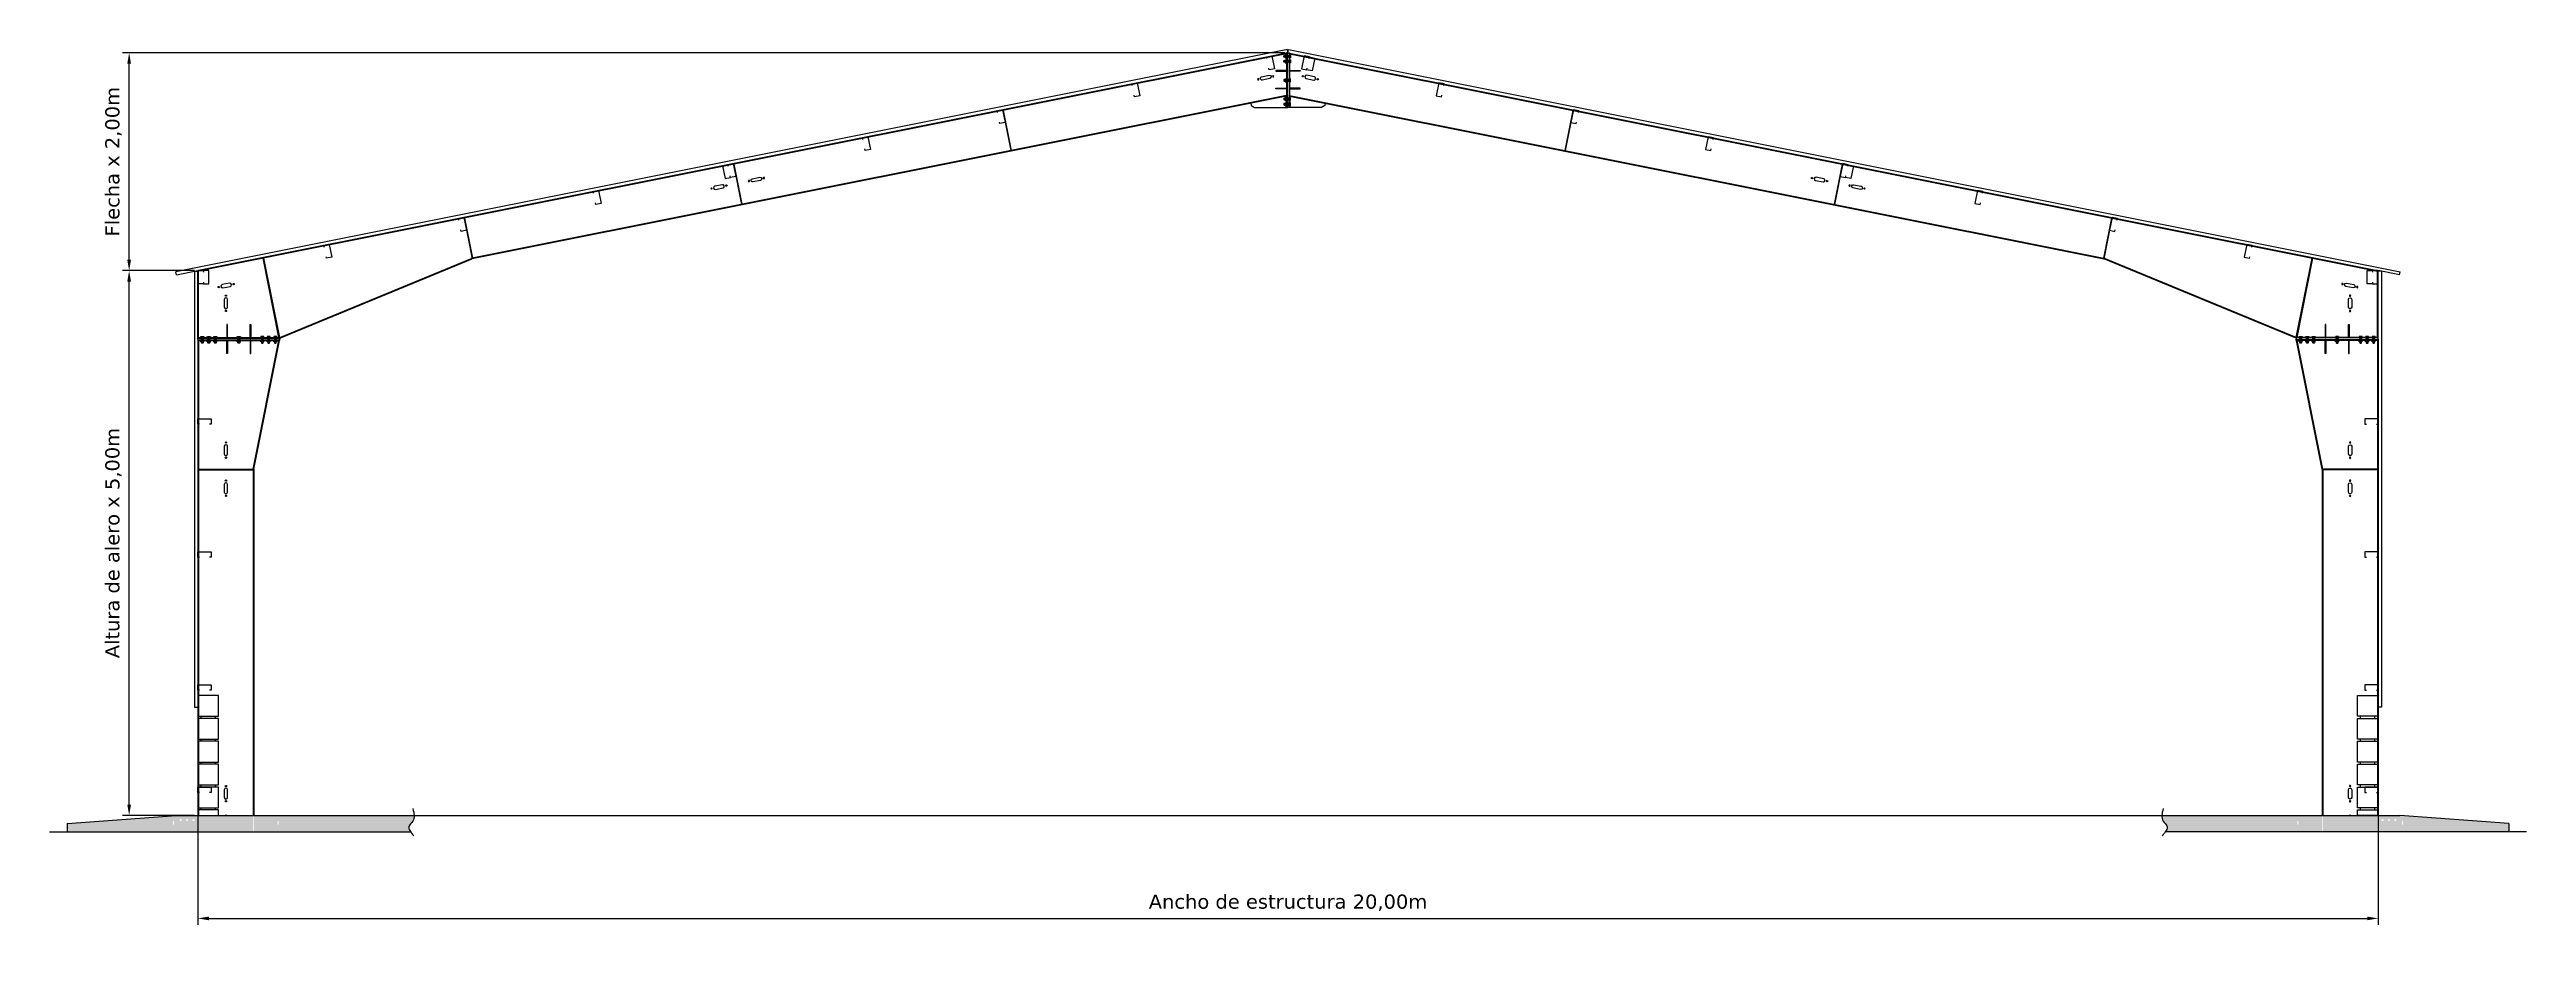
# Model space of a CAD drawing. Header units: millimetres. Extents: x 1972 to 5740, y 370 to 952.
# Drawn here: x 2799.19 to 2821.91, y 709.3 to 717.54 of the extents above; entities that cross this region are included whole.
import ezdxf

# ---------------------------------------------------------------- set-up
doc = ezdxf.new("R2010")
doc.units = ezdxf.units.MM
doc.header["$LTSCALE"] = 15
doc.layers.add('1', color=7, linetype='Continuous')
doc.layers.add('2', color=2, linetype='Continuous')
doc.styles.add('ARIAL', font='verdana.ttf')
doc.dimstyles.new('Cota 0.13', dxfattribs={"dimtxt": 0.13, "dimasz": 0.1, "dimexe": 0.06, "dimexo": 0.03, "dimgap": 0.06, "dimtad": 1, "dimzin": 1, "dimtxsty": 'ARIAL', "dimcen": 2.5, "dimadec": 0, "dimazin": 0, "dimtfac": 1, "dimtmove": 0, "dimatfit": 3, "dimfxl": 1, "dimarcsym": 0})

msp = doc.modelspace()

# ---------------------------------------------------------------- blocks, each defined once
blk = doc.blocks.new('To 5-8')
at = {"layer": '1'}
for p, q in [((-0.014, 0.009), (-0.014, 0)), ((-0.014, 0), (-0.009, 0)), ((0.01, 0.011), (-0.01, 0.011)), ((-0.008, 0), (-0.007, 0)), ((-0.007, 0.009), (-0.007, 0)), ((-0.007, 0), (0.007, 0)), ((0.007, 0.009), (0.007, 0)), ((0.007, 0), (0.008, 0)), ((0.009, 0), (0.014, 0)), ((0.014, 0), (0.014, 0.009)), ((-0.008, -0.001), (-0.008, -0.048)), ((-0.008, -0.048), (0.008, -0.048)), ((-0.008, -0.048), (-0.005, -0.05)), ((-0.005, -0.05), (0.005, -0.05)), ((0.005, -0.05), (0.008, -0.048)), ((0.008, -0.048), (0.008, -0.001))]:
    blk.add_line(p, q, dxfattribs=at)
for centre, radius, start, end in [((-0.01, 0.005), 0.00528, 48.7117, 131.2883), ((0, -0.009), 0.0192, 68.6636, 111.3364), ((0.01, 0.005), 0.00528, 48.7117, 131.2883), ((-0.009, -0.001), 0.00064, 0, 90), ((0.009, -0.001), 0.00064, 90, 180)]:
    blk.add_arc(centre, radius, start, end, dxfattribs=at)
at = {"layer": '2'}
for p, q in [((0.008, -0.003), (-0.008, -0.003)), ((-0.005, -0.003), (-0.005, -0.05)), ((0.005, -0.003), (0.005, -0.05))]:
    blk.add_line(p, q, dxfattribs=at)
blk = doc.blocks.new('Tu 5-8')
at = {"layer": '1'}
for p, q in [((0.01, 0), (-0.01, 0)), ((-0.014, -0.001), (-0.014, -0.008)), ((-0.014, -0.008), (-0.014, -0.014)), ((-0.01, -0.015), (0.01, -0.015)), ((-0.007, -0.001), (-0.007, -0.008)), ((-0.007, -0.008), (-0.007, -0.014)), ((0.007, -0.001), (0.007, -0.008)), ((0.007, -0.008), (0.007, -0.014)), ((0.014, -0.001), (0.014, -0.008)), ((0.014, -0.008), (0.014, -0.014))]:
    blk.add_line(p, q, dxfattribs=at)
for centre, radius, start, end in [((-0.01, -0.008), 0.00752, 62.3999, 117.6001), ((0, -0.029), 0.0288, 75.9969, 104.0031), ((-0.01, -0.008), 0.00752, 242.3999, 297.6001), ((0, 0.014), 0.0288, 255.9969, 284.0031), ((0.01, -0.008), 0.00752, 62.3999, 117.6001), ((0.01, -0.008), 0.00752, 242.3999, 297.6001)]:
    blk.add_arc(centre, radius, start, end, dxfattribs=at)
blk = doc.blocks.new('*D172')
at = {"color": 0, "linetype": 'Continuous', "lineweight": -2, "transparency": 16777216}
for p, q in [((2800.549, 710.514), (2800.549, 709.509)), ((2820.549, 710.514), (2820.549, 709.509)), ((2800.649, 709.569), (2820.449, 709.569))]:
    blk.add_line(p, q, dxfattribs=at)
at = {"color": 0, "linetype": 'Continuous', "transparency": 16777216}
for points in [[(2800.649, 709.586), (2800.649, 709.552), (2800.549, 709.569)], [(2820.449, 709.586), (2820.449, 709.552), (2820.549, 709.569)]]:
    blk.add_solid(points, dxfattribs=at)
at = {"layer": 'Defpoints', "color": 0, "linetype": 'Continuous', "transparency": 16777216}
for p in [(2800.549, 710.544), (2820.549, 710.544), (2820.549, 709.569)]:
    blk.add_point(p, dxfattribs=at)
at = {"color": 0, "linetype": 'Continuous', "transparency": 16777216, "insert": (2810.549, 709.713), "char_height": 0.13, "attachment_point": 5, "style": 'ARIAL'}
blk.add_mtext('Ancho de estructura 20,00m', dxfattribs=at)
blk = doc.blocks.new('fsdasdfasdfasdf')
at = {"color": 5}
blk.add_lwpolyline([(0.1, 0.035), (0.031, 0.022, 1), (0.037, -0.008), (0.106, 0.006, 1)], format="xyb", close=True, dxfattribs=at)
for centre in [(0, 0), (0.137, 0.027)]:
    blk.add_circle(centre, 0.006, dxfattribs=at)
blk = doc.blocks.new('*D174')
at = {"color": 0, "lineweight": -2, "transparency": 16777216}
for p, q in [((2800.519, 715.514), (2799.858, 715.514)), ((2799.918, 710.614), (2799.918, 715.414)), ((2800.519, 710.514), (2799.858, 710.514))]:
    blk.add_line(p, q, dxfattribs=at)
at = {"color": 0, "transparency": 16777216}
for points in [[(2799.901, 715.414), (2799.935, 715.414), (2799.918, 715.514)], [(2799.901, 710.614), (2799.935, 710.614), (2799.918, 710.514)]]:
    blk.add_solid(points, dxfattribs=at)
at = {"layer": 'Defpoints', "color": 0, "transparency": 16777216}
for p in [(2799.918, 715.514), (2800.549, 715.514), (2800.549, 710.514)]:
    blk.add_point(p, dxfattribs=at)
at = {"color": 0, "transparency": 16777216, "insert": (2799.774, 713.014), "char_height": 0.13, "attachment_point": 5, "rotation": 90, "style": 'ARIAL'}
blk.add_mtext('Altura de alero x 5,00m', dxfattribs=at)
blk = doc.blocks.new('*D175')
at = {"color": 0, "lineweight": -2, "transparency": 16777216}
for p, q in [((2810.519, 717.514), (2799.858, 717.514)), ((2799.918, 715.614), (2799.918, 717.414)), ((2800.519, 715.514), (2799.858, 715.514))]:
    blk.add_line(p, q, dxfattribs=at)
at = {"color": 0, "transparency": 16777216}
for points in [[(2799.901, 717.414), (2799.935, 717.414), (2799.918, 717.514)], [(2799.901, 715.614), (2799.935, 715.614), (2799.918, 715.514)]]:
    blk.add_solid(points, dxfattribs=at)
at = {"layer": 'Defpoints', "color": 0, "transparency": 16777216}
for p in [(2799.918, 717.514), (2810.549, 717.514), (2800.549, 715.514)]:
    blk.add_point(p, dxfattribs=at)
at = {"color": 0, "transparency": 16777216, "insert": (2799.774, 716.514), "char_height": 0.13, "attachment_point": 5, "rotation": 90, "style": 'ARIAL'}
blk.add_mtext('Flecha x 2,00m', dxfattribs=at)

# ---------------------------------------------------------------- dimensions: what is measured, and where the dimension line sits
at = {"color": 0}
for base, p1, p2, text, picture, middle in [((2799.91814, 717.51426), (2800.54899, 715.51426), (2810.54899, 717.51426), 'Flecha x <>m', '*D175', (2799.77406, 716.51426)), ((2799.91814, 715.51426), (2800.54899, 710.51426), (2800.54899, 715.51426), 'Altura de alero x <>m', '*D174', (2799.77406, 713.01426))]:
    dim = msp.add_linear_dim(base=base, p1=p1, p2=p2, angle=90, text=text, dimstyle='Cota 0.13', dxfattribs=at)
    dim.commit()
    dim.dimension.update_dxf_attribs({"geometry": picture, "text_midpoint": middle})
at = {"color": 7, "linetype": 'Continuous'}
dim = msp.add_linear_dim(base=(2820.54899, 709.56908), p1=(2800.54899, 710.54426), p2=(2820.54899, 710.54426), text='Ancho de estructura <>m', dimstyle='Cota 0.13', dxfattribs=at)
dim.commit()
dim.dimension.update_dxf_attribs({"geometry": '*D172', "text_midpoint": (2810.54899, 709.71316)})

# ---------------------------------------------------------------- hatches: boundary and pattern name
h = msp.add_hatch()
h.set_pattern_fill('AR-CONC', color=256, scale=0.0006, style=0)
h.set_pattern_definition([(50, (2077.28585, 644.28157), (0.109310801, -0.009563451), [0.01143, -0.12573]), (355, (2077.28585, 644.28157), (-0.021145696, 0.114633986), [0.009144, -0.100584]), (100.451, (2077.29496, 644.28077), (0.088165501, 0.105070013), [0.009714, -0.106854]), (46.1842, (2077.28585, 644.31205), (0.162647425, -0.025225397), [0.017145, -0.188595]), (96.6356, (2077.2994, 644.30995), (0.14244254, 0.148455334), [0.014571, -0.160281]), (351.184, (2077.28585, 644.31205), (0.142442763, 0.14845507), [0.013716, -0.150876]), (21, (2077.30109, 644.30443), (0.090968928, -0.061359311), [0.01143, -0.12573]), (326, (2077.30109, 644.30443), (0.037081217, 0.11051278), [0.009144, -0.100584]), (71.4514, (2077.30867, 644.29931), (0.128049894, 0.049153715), [0.009714, -0.106854]), (37.5, (2077.28585, 644.28157), (0.001853162, 0.0507330233), [0, -0.0993648, 0, -0.102108, 0, -0.100965]), (7.5, (2077.28585, 644.28157), (0.0400917975, 0.060108345), [0, -0.0582168, 0, -0.0970788, 0, -0.038481]), (327.5, (2077.251867, 644.28157), (0.081354357, -0.0034372464), [0, -0.0381, 0, -0.118872, 0, -0.157734]), (317.5, (2077.23663, 644.28157), (0.088877509, 0.0152558946), [0, -0.04953, 0, -0.0789432, 0, -0.112014])])
edge = h.paths.add_edge_path()
edge.add_spline(control_points=[(2802.5, 710.36426), (2802.48703, 710.3835), (2802.47316, 710.41809), (2802.52805, 710.45942), (2802.53366, 710.49482), (2802.53256, 710.51426)], knot_values=[0.05872267, 0.05872267, 0.05872267, 0.05872267, 0.12037337, 0.17418287, 0.23139088, 0.23139088, 0.23139088, 0.23139088], degree=3, periodic=0)
edge.add_line((2802.53256, 710.51426), (2801.06159, 710.51426))
edge.add_line((2801.06159, 710.51426), (2801.06159, 710.36426))
edge.add_line((2801.06159, 710.36426), (2801.28029, 710.36426))
edge.add_line((2801.28029, 710.36426), (2801.28029, 710.46426))
edge.add_line((2801.28029, 710.46426), (2801.29029, 710.46426))
edge.add_line((2801.29029, 710.46426), (2801.29029, 710.43426))
edge.add_arc((2801.28529, 710.43426), 0.005, 180, 360, ccw=False)
edge.add_line((2801.28029, 710.43426), (2801.28029, 710.36426))
edge.add_line((2801.28029, 710.36426), (2802.5, 710.36426))
h.paths.add_polyline_path([(2801.05529, 710.51426), (2800.81029, 710.51426, -1), (2800.80029, 710.51426), (2800.55529, 710.51426), (2800.55529, 710.36426), (2801.05529, 710.36426)])
h.paths.add_polyline_path([(2800.33029, 710.43426, -1), (2800.32029, 710.43426), (2800.32029, 710.46426), (2800.33029, 710.46426), (2800.33029, 710.36426), (2800.34899, 710.36426), (2800.34899, 710.51426), (2799.34899, 710.43926), (2799.34899, 710.36426), (2800.33029, 710.36426)])
h.paths.add_polyline_path([(2800.39399, 710.48926), (2800.50399, 710.48926, -0.41421356), (2800.52399, 710.46926), (2800.52399, 710.36426), (2800.54899, 710.36426), (2800.54899, 710.51426), (2800.34899, 710.51426), (2800.34899, 710.36426), (2800.37399, 710.36426), (2800.37399, 710.46926, -0.41421356)])
h.paths.add_polyline_path([(2800.52399, 710.46926, 0.43205261), (2800.50278, 710.48922, -0.01513114), (2800.50399, 710.48926), (2800.39399, 710.48926, 0.0595081), (2800.38928, 710.48869, 0.00142806), (2800.38917, 710.48867, 0.34457424), (2800.37399, 710.46926), (2800.37399, 710.36426), (2800.52399, 710.36426)], flags=17)
h.paths.add_polyline_path([(2800.38027, 710.47122, -1), (2800.39998, 710.47122, -1)], flags=16)
h.paths.add_polyline_path([(2800.43914, 710.47122, -1), (2800.45885, 710.47122, -1)], flags=16)
h.paths.add_polyline_path([(2800.49801, 710.47122, -1), (2800.51772, 710.47122, -1)], flags=16)
h = msp.add_hatch()
h.set_pattern_fill('AR-CONC', color=256, scale=0.0006, style=0)
h.set_pattern_definition([(130, (3543.81213, 644.28157), (-0.109310801, -0.009563451), [0.01143, -0.12573]), (185, (3543.81213, 644.28157), (0.021145696, 0.114633986), [0.009144, -0.100584]), (79.549, (3543.80302, 644.28077), (-0.088165501, 0.105070013), [0.009714, -0.106854]), (133.8158, (3543.81213, 644.31205), (-0.162647425, -0.025225397), [0.017145, -0.188595]), (83.3644, (3543.79858, 644.30995), (-0.14244254, 0.148455334), [0.014571, -0.160281]), (188.816, (3543.81213, 644.31205), (-0.142442763, 0.14845507), [0.013716, -0.150876]), (159, (3543.79689, 644.30443), (-0.090968928, -0.061359311), [0.01143, -0.12573]), (214, (3543.79689, 644.30443), (-0.037081217, 0.11051278), [0.009144, -0.100584]), (108.5486, (3543.78931, 644.29931), (-0.128049894, 0.049153715), [0.009714, -0.106854]), (142.5, (3543.812133, 644.28157), (-0.001853162, 0.0507330233), [0, -0.0993648, 0, -0.102108, 0, -0.100965]), (172.5, (3543.812133, 644.28157), (-0.0400917975, 0.060108345), [0, -0.0582168, 0, -0.0970788, 0, -0.038481]), (212.5, (3543.84612, 644.28157), (-0.081354357, -0.0034372464), [0, -0.0381, 0, -0.118872, 0, -0.157734]), (222.5, (3543.86136, 644.28157), (-0.088877509, 0.0152558946), [0, -0.04953, 0, -0.0789432, 0, -0.112014])])
edge = h.paths.add_edge_path()
edge.add_spline(control_points=[(2818.59798, 710.36426), (2818.61095, 710.3835), (2818.62482, 710.41809), (2818.56994, 710.45942), (2818.56433, 710.49482), (2818.56543, 710.51426)], knot_values=[0.05872267, 0.05872267, 0.05872267, 0.05872267, 0.12037337, 0.17418287, 0.23139088, 0.23139088, 0.23139088, 0.23139088], degree=3, periodic=0)
edge.add_line((2818.56543, 710.51426), (2820.03639, 710.51426))
edge.add_line((2820.03639, 710.51426), (2820.03639, 710.36426))
edge.add_line((2820.03639, 710.36426), (2819.81769, 710.36426))
edge.add_line((2819.81769, 710.36426), (2819.81769, 710.46426))
edge.add_line((2819.81769, 710.46426), (2819.80769, 710.46426))
edge.add_line((2819.80769, 710.46426), (2819.80769, 710.43426))
edge.add_arc((2819.81269, 710.43426), 0.005, 180, 360)
edge.add_line((2819.81769, 710.43426), (2819.81769, 710.36426))
edge.add_line((2819.81769, 710.36426), (2818.59798, 710.36426))
h.paths.add_polyline_path([(2820.04269, 710.51426), (2820.28769, 710.51426, 1), (2820.29769, 710.51426), (2820.54269, 710.51426), (2820.54269, 710.36426), (2820.04269, 710.36426)])
h.paths.add_polyline_path([(2820.76769, 710.43426, 1), (2820.77769, 710.43426), (2820.77769, 710.46426), (2820.76769, 710.46426), (2820.76769, 710.36426), (2820.74899, 710.36426), (2820.74899, 710.51426), (2821.74899, 710.43926), (2821.74899, 710.36426), (2820.76769, 710.36426)])
h.paths.add_polyline_path([(2820.70399, 710.48926), (2820.59399, 710.48926, 0.41421356), (2820.57399, 710.46926), (2820.57399, 710.36426), (2820.54899, 710.36426), (2820.54899, 710.51426), (2820.74899, 710.51426), (2820.74899, 710.36426), (2820.72399, 710.36426), (2820.72399, 710.46926, 0.41421356)])
h.paths.add_polyline_path([(2820.57399, 710.46926, -0.43205261), (2820.5952, 710.48922, 0.01513114), (2820.59399, 710.48926), (2820.70399, 710.48926, -0.0595081), (2820.7087, 710.48869, -0.00142806), (2820.70881, 710.48867, -0.34457424), (2820.72399, 710.46926), (2820.72399, 710.36426), (2820.57399, 710.36426)], flags=17)
h.paths.add_polyline_path([(2820.71772, 710.47122, 1), (2820.69801, 710.47122, 1)], flags=16)
h.paths.add_polyline_path([(2820.65885, 710.47122, 1), (2820.63914, 710.47122, 1)], flags=16)
h.paths.add_polyline_path([(2820.59998, 710.47122, 1), (2820.58027, 710.47122, 1)], flags=16)

# ---------------------------------------------------------------- linework, layer by layer
at = {"color": 3, "linetype": 'Continuous'}
for p, q in [((2810.54311, 717.54367), (2800.34507, 715.50407)), ((2810.54899, 717.51426), (2810.54311, 717.54367)), ((2810.54899, 717.51426), (2810.55488, 717.54367)), ((2810.55488, 717.54367), (2820.75291, 715.50407)), ((2800.35095, 715.47465), (2800.34507, 715.50407)), ((2800.35095, 715.47465), (2800.54899, 715.51426)), ((2800.51899, 715.50826), (2800.51899, 711.50826)), ((2800.51899, 715.50826), (2800.54899, 715.50826)), ((2820.74703, 715.47465), (2820.54899, 715.51426)), ((2820.57899, 715.50826), (2820.54899, 715.50826)), ((2820.57899, 715.50826), (2820.57899, 711.50826)), ((2820.74703, 715.47465), (2820.75291, 715.50407)), ((2800.51899, 711.50826), (2800.54899, 711.50826)), ((2820.57899, 711.50826), (2820.54899, 711.50826))]:
    msp.add_line(p, q, dxfattribs=at)
at = {"color": 5, "linetype": 'Continuous'}
for p, q in [((2810.53506, 717.51147), (2800.55406, 715.51527)), ((2810.53629, 717.50529), (2800.55529, 715.50909)), ((2810.53629, 717.50529), (2810.53506, 717.51147)), ((2810.56169, 717.50529), (2810.56293, 717.51147)), ((2810.56169, 717.50529), (2820.54269, 715.50909)), ((2810.56293, 717.51147), (2820.54393, 715.51527)), ((2810.53629, 717.12287), (2803.06349, 715.62831)), ((2810.53629, 717.11644), (2803.06473, 715.62213)), ((2807.93208, 716.98445), (2808.00562, 716.61673)), ((2807.93678, 716.98539), (2808.01033, 716.61767)), ((2810.56169, 717.12287), (2818.03449, 715.62831)), ((2810.56169, 717.11644), (2818.03325, 715.62213)), ((2813.1612, 716.98539), (2813.08766, 716.61767)), ((2813.16591, 716.98445), (2813.09236, 716.61673)), ((2805.46101, 716.49024), (2805.53456, 716.12252)), ((2805.46572, 716.49118), (2805.53926, 716.12346)), ((2815.63226, 716.49118), (2815.55872, 716.12346)), ((2815.63697, 716.49024), (2815.56343, 716.12252)), ((2802.98995, 715.99602), (2803.06473, 715.62213)), ((2802.99466, 715.99696), (2803.0682, 715.62925)), ((2818.10333, 715.99696), (2818.02978, 715.62925)), ((2818.10803, 715.99602), (2818.03325, 715.62213)), ((2801.29257, 714.8994), (2801.14696, 715.62743)), ((2801.29899, 714.8994), (2801.15314, 715.62866)), ((2801.29899, 714.8994), (2803.06349, 715.62831)), ((2801.30144, 714.8936), (2803.06478, 715.62201)), ((2803.06233, 715.62782), (2803.06478, 715.62201)), ((2818.03565, 715.62782), (2818.03321, 715.62201)), ((2819.79655, 714.8936), (2818.03321, 715.62201)), ((2819.79899, 714.8994), (2818.03449, 715.62831)), ((2819.79899, 714.8994), (2819.94484, 715.62866)), ((2819.80542, 714.8994), (2819.95102, 715.62743)), ((2800.54899, 714.8994), (2800.54899, 715.50909)), ((2800.55529, 715.50909), (2800.54899, 715.50909)), ((2800.55529, 715.50909), (2800.55406, 715.51527)), ((2800.55529, 714.8994), (2800.55529, 715.50909)), ((2820.54269, 715.50909), (2820.54393, 715.51527)), ((2820.54269, 714.8994), (2820.54269, 715.50909)), ((2820.54269, 715.50909), (2820.54899, 715.50909)), ((2820.54899, 714.8994), (2820.54899, 715.50909)), ((2801.29899, 714.8994), (2801.30144, 714.8936)), ((2819.79899, 714.8994), (2819.79655, 714.8936))]:
    msp.add_line(p, q, dxfattribs=at)
at = {"color": 7, "linetype": 'Continuous'}
for p, q in [((2810.53506, 717.51147), (2810.54899, 717.51426)), ((2810.56293, 717.51147), (2810.54899, 717.51426)), ((2800.55406, 715.51527), (2800.54899, 715.51426)), ((2800.54899, 715.50909), (2800.54899, 715.51426)), ((2820.54393, 715.51527), (2820.54899, 715.51426)), ((2820.54899, 715.50909), (2820.54899, 715.51426)), ((2799.34899, 710.43926), (2800.34899, 710.51426)), ((2799.34899, 710.43926), (2799.34899, 710.36426)), ((2800.34899, 710.51426), (2820.74899, 710.51426)), ((2821.74899, 710.43926), (2820.74899, 710.51426)), ((2821.74899, 710.43926), (2821.74899, 710.36426))]:
    msp.add_line(p, q, dxfattribs=at)
at = {"linetype": 'Continuous'}
for p, q in [((2810.54899, 717.51426), (2810.54899, 717.51172)), ((2810.54899, 717.51426), (2810.54899, 717.51172)), ((2810.53629, 717.11644), (2810.53506, 717.12262)), ((2810.56169, 717.11644), (2810.56293, 717.12262))]:
    msp.add_line(p, q, dxfattribs=at)
at = {"color": 1, "linetype": 'Continuous'}
for p, q in [((2800.54899, 714.874), (2800.54899, 710.51426)), ((2800.55529, 714.874), (2800.55529, 710.51426)), ((2801.05529, 713.69212), (2801.29249, 714.874)), ((2801.06167, 713.69211), (2801.29871, 714.87299)), ((2801.29871, 714.87299), (2801.29249, 714.874)), ((2819.79927, 714.87299), (2819.80549, 714.874)), ((2820.03631, 713.69211), (2819.79927, 714.87299)), ((2820.04269, 713.69212), (2819.80549, 714.874)), ((2820.54269, 714.874), (2820.54269, 710.51426)), ((2820.54899, 714.874), (2820.54899, 710.51426)), ((2800.55529, 713.69212), (2801.06159, 713.69212)), ((2800.55529, 713.68732), (2801.05529, 713.68732)), ((2801.05529, 713.69212), (2801.05529, 710.51426)), ((2801.06167, 713.69211), (2801.05545, 713.69312)), ((2801.06159, 713.69212), (2801.06159, 710.51426)), ((2820.03631, 713.69211), (2820.04253, 713.69312)), ((2820.03639, 713.69212), (2820.03639, 710.51426)), ((2820.54269, 713.69212), (2820.03639, 713.69212)), ((2820.04269, 713.69212), (2820.04269, 710.51426)), ((2820.54269, 713.68732), (2820.04269, 713.68732))]:
    msp.add_line(p, q, dxfattribs=at)
at = {"color": 40, "linetype": 'Continuous'}
for p, q in [((2799.18766, 710.36426), (2802.50014, 710.36426)), ((2821.91033, 710.36426), (2818.59784, 710.36426))]:
    msp.add_line(p, q, dxfattribs=at)
at = {"color": 6, "linetype": 'Continuous'}
for points in [[(2810.35582, 717.46032), (2810.35288, 717.47503), (2810.40191, 717.48484), (2810.42544, 717.36717), (2810.37641, 717.35736), (2810.37347, 717.37207)], [(2810.74217, 717.46032), (2810.74511, 717.47503), (2810.69608, 717.48484), (2810.67255, 717.36717), (2810.72157, 717.35736), (2810.72452, 717.37207)], [(2809.12029, 717.21322), (2809.11734, 717.22793), (2809.16637, 717.23773), (2809.18991, 717.12006), (2809.14088, 717.11026), (2809.13794, 717.12497)], [(2811.9777, 717.21322), (2811.98064, 717.22793), (2811.93161, 717.23773), (2811.90808, 717.12006), (2811.95711, 717.11026), (2811.96005, 717.12497)], [(2807.88475, 716.96611), (2807.88181, 716.98082), (2807.93084, 716.99063), (2807.95438, 716.87296), (2807.90535, 716.86315), (2807.90241, 716.87786)], [(2813.21323, 716.96611), (2813.21617, 716.98082), (2813.16714, 716.99063), (2813.14361, 716.87296), (2813.19264, 716.86315), (2813.19558, 716.87786)], [(2806.64922, 716.71901), (2806.64628, 716.73371), (2806.69531, 716.74352), (2806.71884, 716.62585), (2806.66982, 716.61604), (2806.66687, 716.63075)], [(2814.44876, 716.71901), (2814.4517, 716.73371), (2814.40267, 716.74352), (2814.37914, 716.62585), (2814.42817, 716.61604), (2814.43111, 716.63075)], [(2805.41369, 716.4719), (2805.41075, 716.48661), (2805.45978, 716.49641), (2805.48331, 716.37874), (2805.43428, 716.36894), (2805.43134, 716.38365)], [(2815.68429, 716.4719), (2815.68724, 716.48661), (2815.63821, 716.49641), (2815.61467, 716.37874), (2815.6637, 716.36894), (2815.66664, 716.38365)], [(2804.17816, 716.22479), (2804.17522, 716.2395), (2804.22425, 716.24931), (2804.24778, 716.13164), (2804.19875, 716.12183), (2804.19581, 716.13654)], [(2816.91983, 716.22479), (2816.92277, 716.2395), (2816.87374, 716.24931), (2816.8502, 716.13164), (2816.89923, 716.12183), (2816.90217, 716.13654)], [(2802.94263, 715.97769), (2802.93969, 715.9924), (2802.98872, 716.0022), (2803.01225, 715.88453), (2802.96322, 715.87473), (2802.96028, 715.88943)], [(2818.15536, 715.97769), (2818.1583, 715.9924), (2818.10927, 716.0022), (2818.08574, 715.88453), (2818.13476, 715.87473), (2818.13771, 715.88943)], [(2801.7071, 715.73058), (2801.70415, 715.74529), (2801.75318, 715.75509), (2801.77672, 715.63743), (2801.72769, 715.62762), (2801.72475, 715.64233)], [(2819.39089, 715.73058), (2819.39383, 715.74529), (2819.3448, 715.75509), (2819.32127, 715.63743), (2819.3703, 715.62762), (2819.37324, 715.64233)], [(2800.59899, 715.40926), (2800.59899, 715.39426), (2800.54899, 715.39426), (2800.54899, 715.51426), (2800.59899, 715.51426), (2800.59899, 715.49926)], [(2820.49899, 715.40926), (2820.49899, 715.39426), (2820.54899, 715.39426), (2820.54899, 715.51426), (2820.49899, 715.51426), (2820.49899, 715.49926)], [(2800.56399, 714.10426), (2800.54899, 714.10426), (2800.54899, 714.15426), (2800.66899, 714.15426), (2800.66899, 714.10426), (2800.65399, 714.10426)], [(2820.53399, 714.10426), (2820.54899, 714.10426), (2820.54899, 714.15426), (2820.42899, 714.15426), (2820.42899, 714.10426), (2820.44399, 714.10426)], [(2800.56399, 712.88426), (2800.54899, 712.88426), (2800.54899, 712.93426), (2800.66899, 712.93426), (2800.66899, 712.88426), (2800.65399, 712.88426)], [(2820.53399, 712.88426), (2820.54899, 712.88426), (2820.54899, 712.93426), (2820.42899, 712.93426), (2820.42899, 712.88426), (2820.44399, 712.88426)], [(2800.56399, 711.66426), (2800.54899, 711.66426), (2800.54899, 711.71426), (2800.66899, 711.71426), (2800.66899, 711.66426), (2800.65399, 711.66426)], [(2820.53399, 711.66426), (2820.54899, 711.66426), (2820.54899, 711.71426), (2820.42899, 711.71426), (2820.42899, 711.66426), (2820.44399, 711.66426)], [(2800.56399, 710.72426), (2800.54899, 710.72426), (2800.54899, 710.77426), (2800.66899, 710.77426), (2800.66899, 710.72426), (2800.65399, 710.72426)], [(2820.53399, 710.72426), (2820.54899, 710.72426), (2820.54899, 710.77426), (2820.42899, 710.77426), (2820.42899, 710.72426), (2820.44399, 710.72426)]]:
    msp.add_lwpolyline(points, dxfattribs=at)
at = {"color": 4, "linetype": 'Continuous'}
for points in [[(2810.53629, 717.01172), (2810.54899, 717.01172), (2810.54899, 717.51172), (2810.53629, 717.51172)], [(2810.56169, 717.01172), (2810.54899, 717.01172), (2810.54899, 717.51172), (2810.56169, 717.51172)]]:
    msp.add_lwpolyline(points, close=True, dxfattribs=at)
for points in [[(2810.74217, 717.46032), (2810.74511, 717.47503), (2810.79414, 717.46523), (2810.7706, 717.34756), (2810.72157, 717.35736), (2810.72452, 717.37207)], [(2810.20763, 717.05071), (2810.21194, 717.02912), (2810.24052, 717.01172), (2810.53629, 717.01172), (2810.53629, 717.10644), (2810.52649, 717.11448), (2810.20763, 717.05071)], [(2810.89036, 717.05071), (2810.88604, 717.02912), (2810.85747, 717.01172), (2810.56169, 717.01172), (2810.56169, 717.10644), (2810.5715, 717.11448), (2810.89036, 717.05071)], [(2805.41369, 716.4719), (2805.41075, 716.48661), (2805.36172, 716.4768), (2805.38525, 716.35913), (2805.43428, 716.36894), (2805.43134, 716.38365)], [(2815.68429, 716.4719), (2815.68724, 716.48661), (2815.73626, 716.4768), (2815.71273, 716.35913), (2815.6637, 716.36894), (2815.66664, 716.38365)], [(2800.59899, 715.40926), (2800.59899, 715.39426), (2800.64899, 715.39426), (2800.64899, 715.51426), (2800.59899, 715.51426), (2800.59899, 715.49926)], [(2820.49899, 715.40926), (2820.49899, 715.39426), (2820.44899, 715.39426), (2820.44899, 715.51426), (2820.49899, 715.51426), (2820.49899, 715.49926)]]:
    msp.add_lwpolyline(points, dxfattribs=at)
at = {"color": 5, "ltscale": 2}
for points in [[(2810.43629, 717.34982), (2810.43629, 717.34352), (2810.53629, 717.34352), (2810.53629, 717.34982)], [(2810.43629, 717.18352), (2810.43629, 717.18982), (2810.53629, 717.18982), (2810.53629, 717.18352)], [(2810.66169, 717.34982), (2810.66169, 717.34352), (2810.56169, 717.34352), (2810.56169, 717.34982)], [(2810.66169, 717.18352), (2810.66169, 717.18982), (2810.56169, 717.18982), (2810.56169, 717.18352)], [(2800.81334, 714.8994), (2800.81964, 714.8994), (2800.81964, 715.0194), (2800.81334, 715.0194)], [(2801.03464, 714.8994), (2801.02834, 714.8994), (2801.02834, 715.0194), (2801.03464, 715.0194)], [(2820.06334, 714.8994), (2820.06964, 714.8994), (2820.06964, 715.0194), (2820.06334, 715.0194)], [(2820.28464, 714.8994), (2820.27834, 714.8994), (2820.27834, 715.0194), (2820.28464, 715.0194)]]:
    msp.add_lwpolyline(points, close=True, dxfattribs=at)
at = {"color": 4, "ltscale": 2}
for points in [[(2800.54899, 714.8994), (2801.29899, 714.8994), (2801.29899, 714.8867), (2800.54899, 714.8867)], [(2801.29899, 714.8867), (2800.54899, 714.8867), (2800.54899, 714.874), (2801.29899, 714.874)], [(2820.54899, 714.8994), (2819.79899, 714.8994), (2819.79899, 714.8867), (2820.54899, 714.8867)], [(2819.79899, 714.8867), (2820.54899, 714.8867), (2820.54899, 714.874), (2819.79899, 714.874)]]:
    msp.add_lwpolyline(points, close=True, dxfattribs=at)
at = {"color": 1, "ltscale": 2}
for points in [[(2800.81334, 714.874), (2800.81964, 714.874), (2800.81964, 714.754), (2800.81334, 714.754)], [(2801.03464, 714.874), (2801.02834, 714.874), (2801.02834, 714.754), (2801.03464, 714.754)], [(2820.06334, 714.874), (2820.06964, 714.874), (2820.06964, 714.754), (2820.06334, 714.754)], [(2820.28464, 714.874), (2820.27834, 714.874), (2820.27834, 714.754), (2820.28464, 714.754)]]:
    msp.add_lwpolyline(points, close=True, dxfattribs=at)
at = {"color": 5, "linetype": 'Continuous'}
for points in [[(2800.54899, 711.42426), (2800.73899, 711.42426), (2800.73899, 711.61426), (2800.54899, 711.61426)], [(2820.54899, 711.42426), (2820.35899, 711.42426), (2820.35899, 711.61426), (2820.54899, 711.61426)], [(2800.54899, 711.21426), (2800.73899, 711.21426), (2800.73899, 711.40426), (2800.54899, 711.40426)], [(2820.54899, 711.21426), (2820.35899, 711.21426), (2820.35899, 711.40426), (2820.54899, 711.40426)], [(2800.54899, 711.00426), (2800.73899, 711.00426), (2800.73899, 711.19426), (2800.54899, 711.19426)], [(2820.54899, 711.00426), (2820.35899, 711.00426), (2820.35899, 711.19426), (2820.54899, 711.19426)], [(2800.54899, 710.79426), (2800.73899, 710.79426), (2800.73899, 710.98426), (2800.54899, 710.98426)], [(2800.54899, 710.58426), (2800.73899, 710.58426), (2800.73899, 710.77426), (2800.54899, 710.77426)], [(2820.54899, 710.79426), (2820.35899, 710.79426), (2820.35899, 710.98426), (2820.54899, 710.98426)], [(2820.54899, 710.58426), (2820.35899, 710.58426), (2820.35899, 710.77426), (2820.54899, 710.77426)], [(2800.54899, 710.51426), (2800.73899, 710.51426), (2800.73899, 710.56426), (2800.54899, 710.56426)], [(2820.54899, 710.51426), (2820.35899, 710.51426), (2820.35899, 710.56426), (2820.54899, 710.56426)]]:
    msp.add_lwpolyline(points, close=True, dxfattribs=at)
for points in [[(2800.57878, 711.40426), (2800.57878, 711.42426)], [(2800.70921, 711.40426), (2800.70921, 711.42426)], [(2820.38878, 711.40426), (2820.38878, 711.42426)], [(2820.51921, 711.40426), (2820.51921, 711.42426)], [(2800.57878, 711.19426), (2800.57878, 711.21426)], [(2800.57878, 710.98426), (2800.57878, 711.00426)], [(2800.70921, 711.19426), (2800.70921, 711.21426)], [(2800.70921, 710.98426), (2800.70921, 711.00426)], [(2820.38878, 711.19426), (2820.38878, 711.21426)], [(2820.38878, 710.98426), (2820.38878, 711.00426)], [(2820.51921, 711.19426), (2820.51921, 711.21426)], [(2820.51921, 710.98426), (2820.51921, 711.00426)], [(2800.57878, 710.77426), (2800.57878, 710.79426)], [(2800.70921, 710.77426), (2800.70921, 710.79426)], [(2820.38878, 710.77426), (2820.38878, 710.79426)], [(2820.51921, 710.77426), (2820.51921, 710.79426)], [(2800.57878, 710.56426), (2800.57878, 710.58426)], [(2800.70921, 710.56426), (2800.70921, 710.58426)], [(2820.38878, 710.56426), (2820.38878, 710.58426)], [(2820.51921, 710.56426), (2820.51921, 710.58426)]]:
    msp.add_lwpolyline(points, dxfattribs=at)
at = {"color": 1, "linetype": 'Continuous'}
msp.add_lwpolyline([(2800.55529, 710.51426), (2800.55529, 710.81426), (2800.54899, 710.81426), (2800.54899, 710.51426)], dxfattribs=at)
for centre in [(2800.80529, 710.51426), (2820.29269, 710.51426)]:
    msp.add_circle(centre, 0.005, dxfattribs=at)
at = {"color": 7, "linetype": 'Continuous'}
for points in [[(2802.52075, 710.57661), (2802.53129, 710.53475), (2802.54672, 710.47347), (2802.46084, 710.40881), (2802.50205, 710.35947), (2802.52889, 710.32734)], [(2818.57724, 710.57661), (2818.5667, 710.53475), (2818.55127, 710.47347), (2818.63715, 710.40881), (2818.59593, 710.35947), (2818.56909, 710.32734)]]:
    msp.add_open_spline(points, degree=3, knots=[0, 0, 0, 0, 0.115930681, 0.169740186, 0.270172842, 0.270172842, 0.270172842, 0.270172842], dxfattribs=at)

# ---------------------------------------------------------------- block references
at = {"xscale": -1}
for name, p, rotation in [('To 5-8', (2810.56169, 717.48172), 270), ('To 5-8', (2810.56169, 717.43472), 270), ('Tu 5-8', (2810.52125, 717.26172), 90), ('Tu 5-8', (2810.52125, 717.08872), 90), ('Tu 5-8', (2810.52125, 717.04172), 90), ('Tu 5-8', (2801.13899, 714.85896), 180), ('Tu 5-8', (2801.19899, 714.85896), 180), ('Tu 5-8', (2801.25899, 714.85896), 180), ('Tu 5-8', (2820.17399, 714.85896), 180), ('Tu 5-8', (2820.38899, 714.85896), 180), ('Tu 5-8', (2820.44899, 714.85896), 180), ('Tu 5-8', (2820.50899, 714.85896), 180)]:
    msp.add_blockref(name, p, dxfattribs=dict(at, rotation=rotation))
for name, p, rotation in [('Tu 5-8', (2810.52125, 717.48172), 90), ('Tu 5-8', (2810.52125, 717.43472), 90), ('To 5-8', (2810.56169, 717.26172), 270), ('To 5-8', (2810.56169, 717.08872), 270), ('To 5-8', (2810.56169, 717.04172), 270), ('Tu 5-8', (2800.58899, 714.85896), 180), ('Tu 5-8', (2800.64899, 714.85896), 180), ('Tu 5-8', (2800.70899, 714.85896), 180), ('Tu 5-8', (2800.92399, 714.85896), 180), ('Tu 5-8', (2819.83899, 714.85896), 180), ('Tu 5-8', (2819.89899, 714.85896), 180), ('Tu 5-8', (2819.95899, 714.85896), 180)]:
    msp.add_blockref(name, p, dxfattribs=dict(rotation=rotation))
at = {"color": 7}
for p, xscale, rotation in [((2810.41287, 717.29837), -1, 22.61986494941879), ((2805.74101, 716.364), -1, 22.61986494941879), ((2820.29269, 715.14495), -0.9999999999999998, 281.3099324759374), ((2820.29269, 713.79712), -0.9999999999999998, 281.3099324759374), ((2820.29269, 713.44712), -0.9999999999999998, 281.3099324759374), ((2820.29269, 710.6445), -0.9999999999999998, 281.3099324759374)]:
    msp.add_blockref('fsdasdfasdfasdf', p, dxfattribs=dict(at, xscale=xscale, rotation=rotation))
for p, rotation in [((2810.68512, 717.29837), 337.3801350505907), ((2815.35698, 716.364), 337.3801350505907), ((2800.80529, 715.14495), 78.69006752406264), ((2800.80529, 713.79712), 78.69006752406264), ((2800.80529, 713.44712), 78.69006752406264), ((2800.80529, 710.6445), 78.69006752406264)]:
    msp.add_blockref('fsdasdfasdfasdf', p, dxfattribs=dict(at, rotation=rotation))
for p in [(2805.26052, 716.2679), (2800.73959, 715.36371)]:
    msp.add_blockref('fsdasdfasdfasdf', p, dxfattribs=at)
at = {"color": 7, "xscale": -1}
for p in [(2815.83746, 716.2679), (2820.35839, 715.36371)]:
    msp.add_blockref('fsdasdfasdfasdf', p, dxfattribs=at)
at = {"xscale": -1}
for p in [(2800.58899, 714.8994), (2800.64899, 714.8994), (2800.70899, 714.8994), (2800.92399, 714.8994), (2819.83899, 714.8994), (2819.89899, 714.8994), (2819.95899, 714.8994)]:
    msp.add_blockref('To 5-8', p, dxfattribs=at)
for p in [(2801.13899, 714.8994), (2801.19899, 714.8994), (2801.25899, 714.8994), (2820.17399, 714.8994), (2820.38899, 714.8994), (2820.44899, 714.8994), (2820.50899, 714.8994)]:
    msp.add_blockref('To 5-8', p)

msp.set_redraw_order([(e.dxf.handle, doc.entitydb.next_handle()) for e in msp.query("TEXT MTEXT ATTDEF DIMENSION ARC_DIMENSION")])  # texts and dimensions are drawn at this point

doc.saveas('drawing.dxf')
